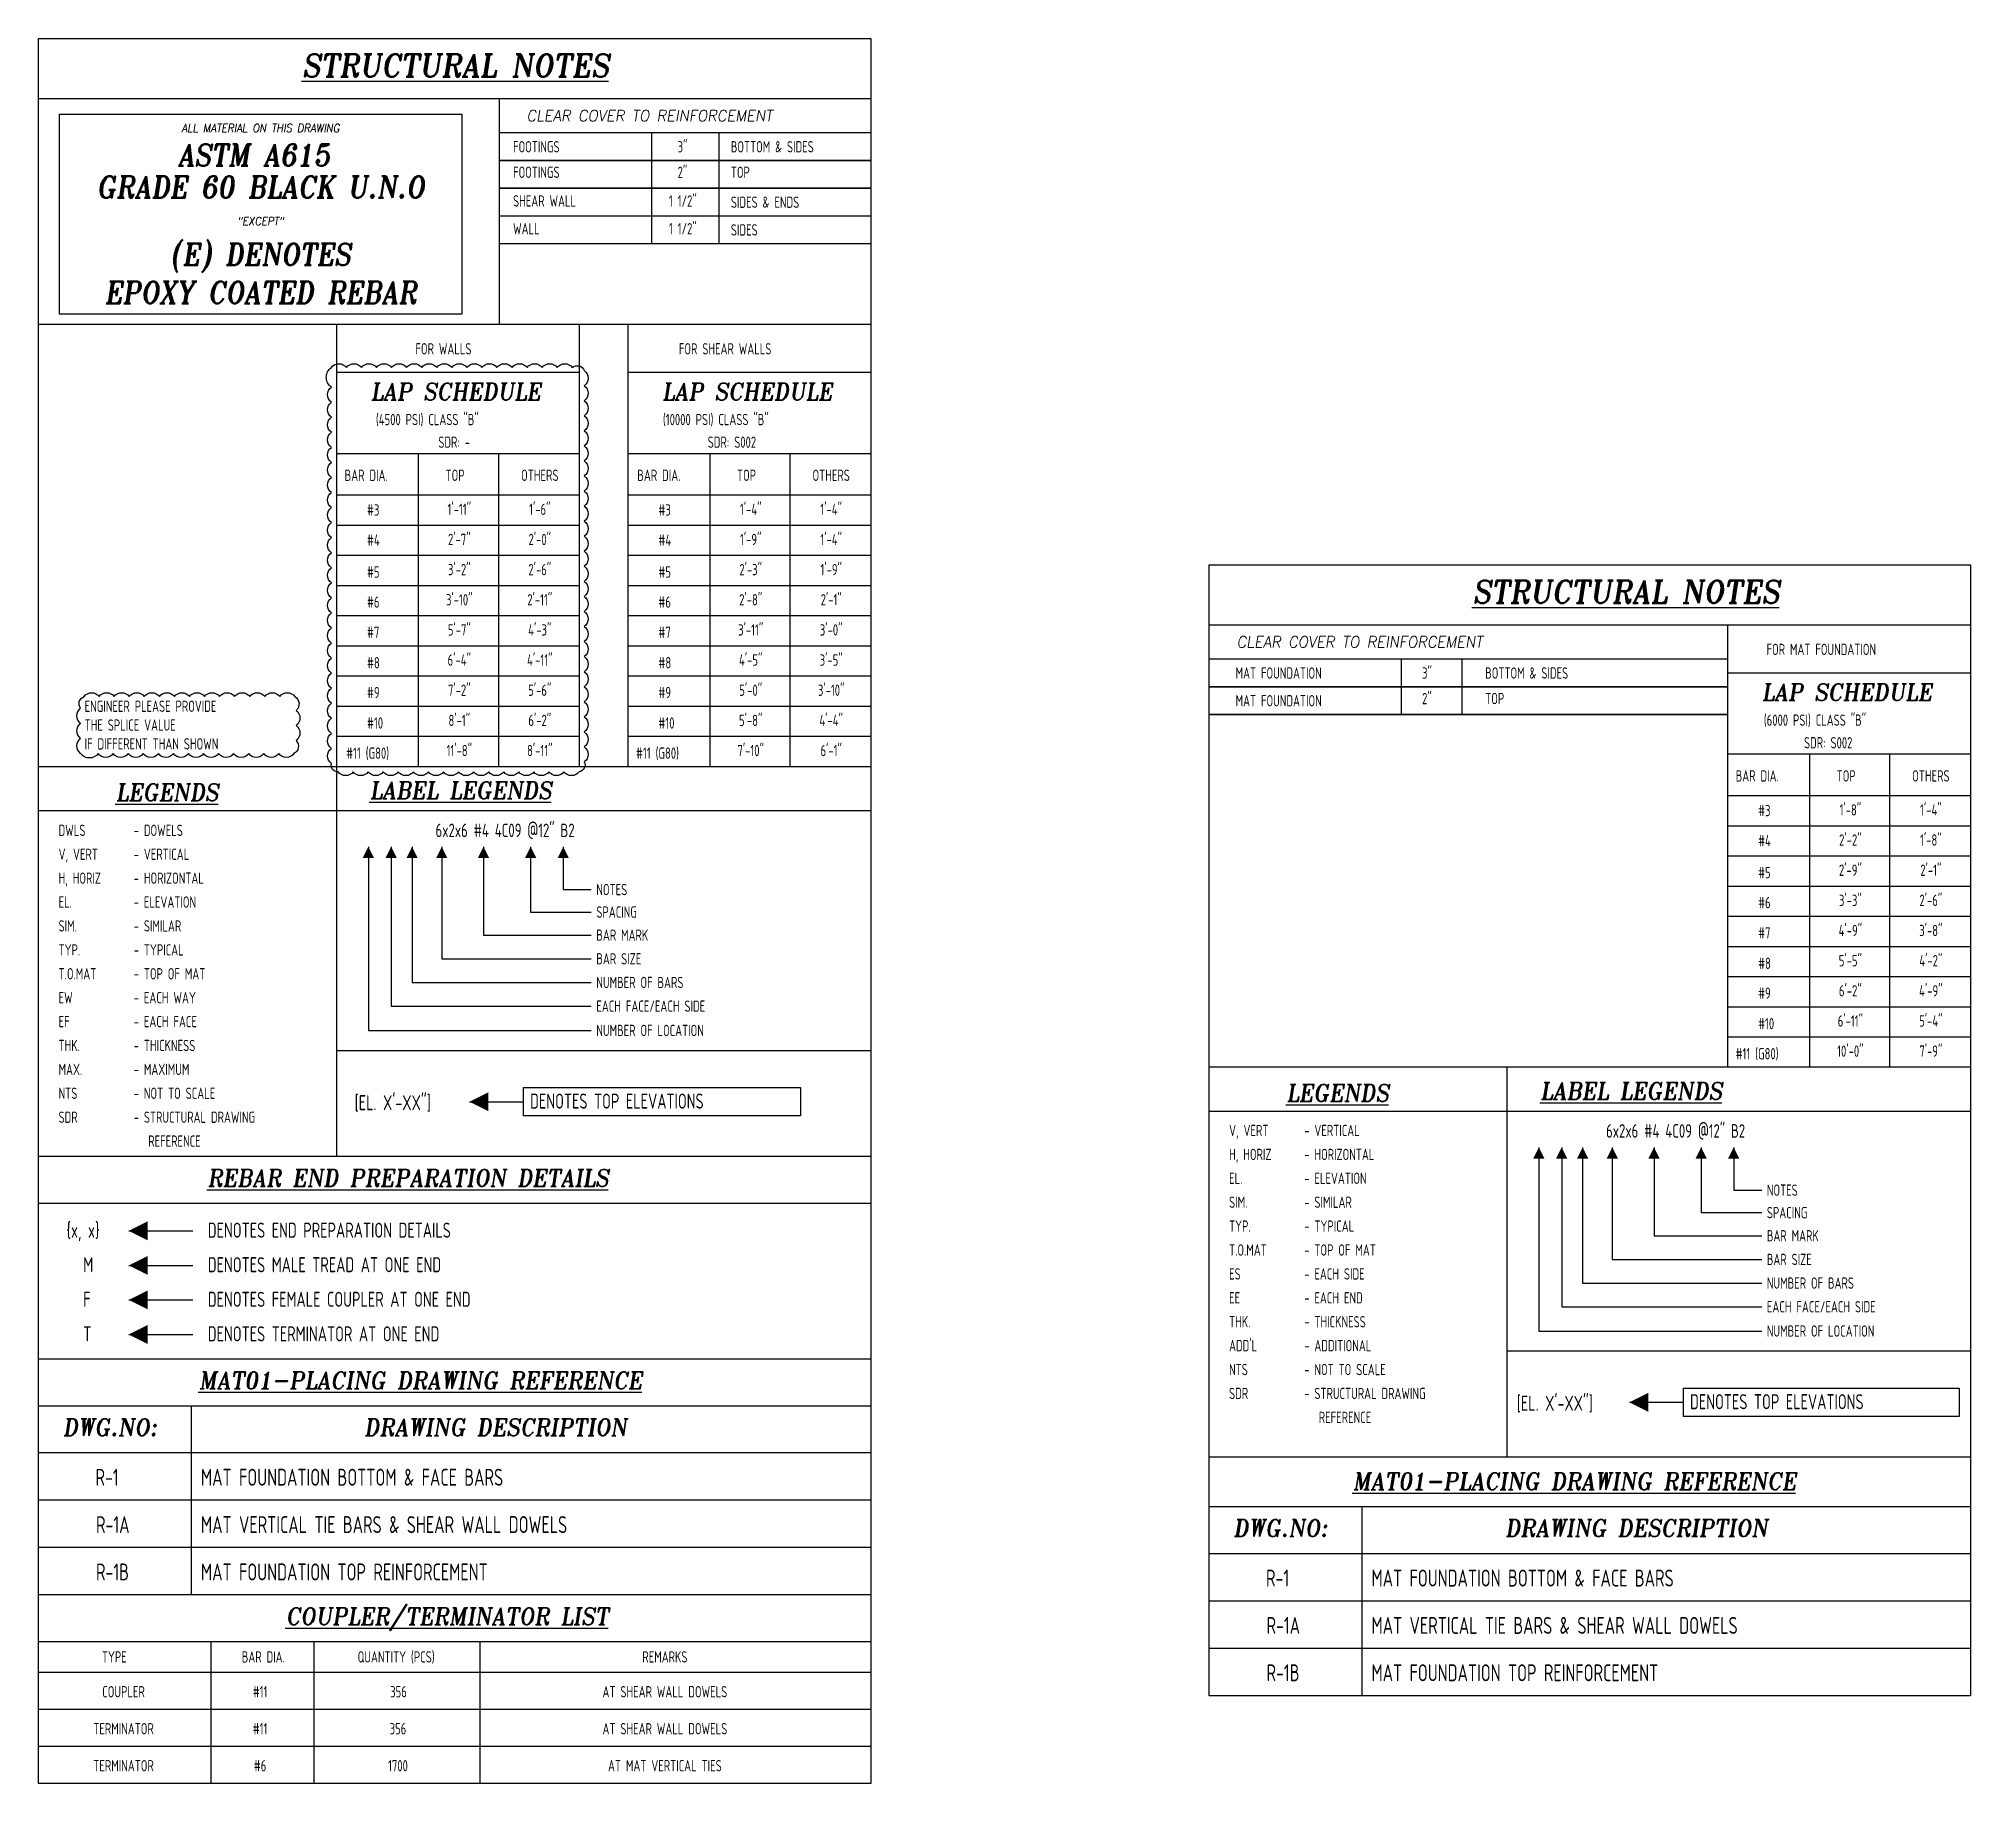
# Model space of a CAD drawing. Header units: inches. Extents: x -3675 to 25720, y -2273 to 5046.
# Drawn here: x 2384 to 3924, y 3656 to 5046 of the extents above; entities that cross this region are included whole.
import ezdxf
from ezdxf.enums import TextEntityAlignment as Align

# ---------------------------------------------------------------- set-up
doc = ezdxf.new("R2010")
doc.units = ezdxf.units.IN
doc.header["$LTSCALE"] = 0.025
doc.header["$MEASUREMENT"] = 0
doc.layers.get('0').update_dxf_attribs({"linetype": 'CONTINUOUS'})
for name, color, linetype in [('0-25', 7, 'CONTINUOUS'), ('0-25TEXT', 7, 'CONTINUOUS'), ('0-35', 3, 'CONTINUOUS'), ('0-35TEXT', 3, 'CONTINUOUS'), ('0-50', 10, 'CONTINUOUS'), ('DETAIL', 83, 'CONTINUOUS')]:
    doc.layers.add(name, color=color, linetype=linetype)
doc.styles.add('AR', font='ARCHQUIK.shx', dxfattribs={"width": 0.8})
doc.styles.add('ROMANT', font='romant')

msp = doc.modelspace()

# ---------------------------------------------------------------- texts
at = {"linetype": 'Continuous', "style": 'ROMANT', "oblique": 9, "width": 0.95}
for s, height, p in [('%%USTRUCTURAL NOTES', 18, (2716.66889, 5016.09637)), ('LAP SCHEDULE', 13.5, (2716.70552, 4758.36704)), ('LAP SCHEDULE', 13.5, (2948.94996, 4758.36704)), ('%%USTRUCTURAL NOTES', 18, (3649.53719, 4596.54335)), ('LAP SCHEDULE', 13.5, (3825.3503, 4518.72893)), ('%%ULEGENDS', 13.5, (2486.71749, 4438.8757)), ('%%ULABEL LEGENDS', 13.5, (2720.63648, 4440.49376)), ('%%ULEGENDS', 13.5, (3419.58579, 4199.23759)), ('%%ULABEL LEGENDS', 13.5, (3653.50477, 4200.85565))]:
    msp.add_text(s, height=height, dxfattribs=at).set_placement(p, align=Align.CENTER)
for s, height, p in [('CLEAR COVER TO REINFORCEMENT', 9, (2773.11289, 4980.54862)), ('CLEAR COVER TO REINFORCEMENT', 9, (3339.06431, 4560.99559)), ('%%UREBAR END PREPARATION DETAILS', 13.5, (2518.69537, 4131.50449)), ('%%UMAT01-PLACING DRAWING REFERENCE', 13.5, (2511.87216, 3970.00666)), ('DWG.NO:', 13.5, (2403.42207, 3932.67151)), ('DRAWING DESCRIPTION', 13.5, (2643.62618, 3932.67151)), ('%%UMAT01-PLACING DRAWING REFERENCE', 13.5, (3431.50401, 3889.64506)), ('DWG.NO:', 13.5, (3336.29037, 3852.30992)), ('DRAWING DESCRIPTION', 13.5, (3552.89494, 3852.30992)), ('%%UCOUPLER/TERMINATOR LIST', 13.5, (2581.2799, 3782.03112))]:
    msp.add_text(s, height=height, dxfattribs=at).set_placement(p)
at = {"layer": '0-35', "style": 'AR', "width": 0.8}
for s, p in [('R-1', (2429.54332, 3892.82132)), ('MAT FOUNDATION BOTTOM & FACE BARS', (2513.58243, 3892.82132)), ('R-1A', (2429.95519, 3855.07692)), ('MAT VERTICAL TIE BARS & SHEAR WALL DOWELS', (2513.58243, 3855.07692)), ('R-1B', (2429.95519, 3817.33252)), ('MAT FOUNDATION TOP REINFORCEMENT', (2513.58243, 3817.33252)), ('R-1', (3362.41162, 3812.45973)), ('MAT FOUNDATION BOTTOM & FACE BARS', (3446.45073, 3812.45973)), ('R-1A', (3362.82349, 3774.71533)), ('MAT VERTICAL TIE BARS & SHEAR WALL DOWELS', (3446.45073, 3774.71533)), ('R-1B', (3362.82349, 3736.97092)), ('MAT FOUNDATION TOP REINFORCEMENT', (3446.45073, 3736.97092))]:
    msp.add_text(s, height=13.5, dxfattribs=at).set_placement(p)
at = {"layer": '0-35TEXT', "style": 'AR', "width": 0.8}
for s, height, p in [('FOOTINGS', 9, (2762.33614, 4955.78708)), ('3"', 9, (2893.50402, 4955.78708)), ('BOTTOM & SIDES', 9, (2935.91305, 4955.78708)), ('FOOTINGS', 9, (2762.33614, 4935.4379)), ('2"', 9, (2893.50402, 4935.4379)), ('TOP', 9, (2935.91305, 4935.4379)), ('SHEAR WALL', 9, (2762.33614, 4912.56723)), ('1 1/2"', 9, (2886.58043, 4912.56723)), ('SIDES & ENDS', 9, (2935.91305, 4911.58167)), ('WALL', 9, (2762.33614, 4890.46452)), ('1 1/2"', 9, (2886.58043, 4890.46452)), ('SIDES', 9, (2935.91305, 4889.47896)), ('FOR WALLS', 9, (2684.53741, 4794.71905)), ('FOR SHEAR WALLS', 9, (2894.50761, 4794.71905)), ('(4500 PSI) CLASS "B"', 9, (2653.0589, 4738.30723)), ('(10000 PSI) CLASS "B"', 9, (2881.78241, 4738.30723)), ('SDR: -', 9, (2702.76003, 4720.27898)), ('SDR: S002', 9, (2917.496, 4720.27898)), ('BAR DIA.', 9.015652, (2628.11243, 4693.85076)), ('BAR DIA.', 9.015652, (2861.38439, 4693.85076)), ('#3', 9.015652, (2645.95672, 4666.21906)), ('#3', 9.015652, (2878.20116, 4666.21906)), ('#4', 9.015652, (2645.95672, 4642.17732)), ('#4', 9.015652, (2878.20116, 4642.17732)), ('#5', 9.015652, (2645.95672, 4616.72564)), ('#5', 9.015652, (2878.20116, 4616.72564)), ('#6', 9.015652, (2645.95672, 4592.81821)), ('#6', 9.015652, (2878.20116, 4592.81821)), ('#7', 9.015652, (2645.95672, 4568.68223)), ('#7', 9.015652, (2878.20116, 4568.68223)), ('FOR MAT FOUNDATION', 9, (3761.34061, 4555.08094)), ('#8', 9.015652, (2645.95672, 4544.42203)), ('#8', 9.015652, (2878.20116, 4544.42203)), ('MAT FOUNDATION', 9, (3338.19949, 4536.23405)), ('3"', 9, (3486.83687, 4536.23405)), ('BOTTOM & SIDES', 9, (3537.11999, 4536.23405)), ('#9', 9.015652, (2645.95672, 4520.64376)), ('#9', 9.015652, (2878.20116, 4520.64376)), ('2"', 9, (3486.83687, 4515.88487)), ('MAT FOUNDATION', 9, (3338.19949, 4514.13135)), ('TOP', 9, (3537.11999, 4515.88487)), ('#10', 9.015652, (2645.95672, 4496.35813)), ('#10', 9.015652, (2878.20116, 4496.35813)), ('(6000 PSI) CLASS "B"', 9, (3759.17054, 4498.66912)), ('#11 (G80)', 9.015652, (2629.31823, 4472.36914)), ('#11 (G80)', 9.015652, (2860.34025, 4472.36914)), ('SDR: S002', 9, (3791.2051, 4480.64087)), ('BAR DIA.', 9.015652, (3736.75721, 4454.21265)), ('#3', 9.015652, (3754.6015, 4426.58095)), ('DWLS', 9, (2400.12703, 4410.8137)), ('- DOWELS', 9, (2460.03984, 4410.8137)), ('#4', 9.015652, (3754.6015, 4402.53921)), ('V, VERT', 9, (2400.12703, 4391.75657)), ('- VERTICAL', 9, (2460.03984, 4391.75657)), ('H, HORIZ', 9, (2400.12703, 4372.69945)), ('- HORIZONTAL', 9, (2460.03984, 4372.69945)), ('NOTES', 9, (2828.71969, 4363.59182)), ('#5', 9.015652, (3754.6015, 4377.08753)), ('EL.', 9, (2400.12703, 4353.64233)), ('- ELEVATION', 9, (2460.03984, 4353.64233)), ('#6', 9.015652, (3754.6015, 4353.1801)), ('SIM.', 9, (2400.12703, 4334.58521)), ('- SIMILAR', 9, (2460.03984, 4334.58521)), ('SPACING', 9, (2828.71969, 4345.67103)), ('BAR MARK', 9, (2828.71969, 4327.27312)), ('#7', 9.015652, (3754.6015, 4329.04412)), ('TYP.', 9, (2400.12703, 4315.52809)), ('- TYPICAL', 9, (2460.03984, 4315.52809)), ('BAR SIZE', 9, (2828.71969, 4308.39831)), ('#8', 9.015652, (3754.6015, 4304.78392)), ('T.O.MAT', 9, (2400.12703, 4296.47097)), ('- TOP OF MAT', 9, (2460.03984, 4296.47097)), ('NUMBER OF BARS', 9, (2828.71969, 4289.52349)), ('EW', 9, (2400.12703, 4277.41385)), ('- EACH WAY', 9, (2460.03984, 4277.41385)), ('#9', 9.015652, (3754.6015, 4281.00565)), ('EF', 9, (2400.12703, 4258.35673)), ('- EACH FACE', 9, (2460.03984, 4258.35673)), ('EACH FACE/EACH SIDE', 9, (2828.71969, 4270.64867)), ('#10', 9.015652, (3754.6015, 4256.72002)), ('NUMBER OF LOCATION', 9, (2828.71969, 4251.29675)), ('THK.', 9, (2400.12703, 4239.29961)), ('- THICKNESS', 9, (2460.03984, 4239.29961)), ('#11 (G80)', 9.015652, (3736.68522, 4232.73103)), ('MAX.', 9, (2400.12703, 4220.24249)), ('- MAXIMUM', 9, (2460.03984, 4220.24249)), ('NTS', 9, (2400.12703, 4201.18537)), ('- NOT TO SCALE', 9, (2460.03984, 4201.18537)), ('[EL. X\'-XX"]', 12, (2636.16047, 4192.17919)), ('DENOTES TOP ELEVATIONS', 12, (2775.91542, 4193.44285)), ('SDR', 9, (2400.12703, 4182.12825)), ('- STRUCTURAL DRAWING', 9, (2460.03984, 4182.12825)), ('V, VERT', 9, (3332.99533, 4171.52557)), ('- VERTICAL', 9, (3392.90814, 4171.52557)), ('REFERENCE', 9, (2471.5973, 4163.07113)), ('H, HORIZ', 9, (3332.99533, 4152.46845)), ('- HORIZONTAL', 9, (3392.90814, 4152.46845)), ('EL.', 9, (3332.99533, 4133.41132)), ('- ELEVATION', 9, (3392.90814, 4133.41132)), ('NOTES', 9, (3761.58799, 4123.95371)), ('SIM.', 9, (3332.99533, 4114.3542)), ('- SIMILAR', 9, (3392.90814, 4114.3542)), ('SPACING', 9, (3761.58799, 4106.03292)), ('{x, x}', 12, (2406.28725, 4090.55231)), ('DENOTES END PREPARATION DETAILS', 12, (2519.04717, 4090.55231)), ('TYP.', 9, (3332.99533, 4095.29708)), ('- TYPICAL', 9, (3392.90814, 4095.29708)), ('BAR MARK', 9, (3761.58799, 4087.63501)), ('T.O.MAT', 9, (3332.99533, 4076.23996)), ('- TOP OF MAT', 9, (3392.90814, 4076.23996)), ('M', 12, (2419.82168, 4062.99959)), ('DENOTES MALE TREAD AT ONE END', 12, (2519.04717, 4062.99959)), ('ES', 9, (3332.99533, 4057.18284)), ('- EACH SIDE', 9, (3392.90814, 4057.18284)), ('BAR SIZE', 9, (3761.58799, 4068.7602)), ('NUMBER OF BARS', 9, (3761.58799, 4049.88538)), ('F', 12, (2419.82168, 4035.44687)), ('DENOTES FEMALE COUPLER AT ONE END', 12, (2519.04717, 4035.44687)), ('EE', 9, (3332.99533, 4038.12572)), ('- EACH END', 9, (3392.90814, 4038.12572)), ('EACH FACE/EACH SIDE', 9, (3761.58799, 4031.01056)), ('T', 12, (2419.82168, 4007.89415)), ('DENOTES TERMINATOR AT ONE END', 12, (2519.04717, 4007.89415)), ('THK.', 9, (3332.99533, 4019.0686)), ('- THICKNESS', 9, (3392.90814, 4019.0686)), ('NUMBER OF LOCATION', 9, (3761.58799, 4011.65864)), ("ADD'L", 9, (3332.99533, 4000.01148)), ('- ADDITIONAL', 9, (3392.90814, 4000.01148)), ('NTS', 9, (3332.99533, 3980.95436)), ('- NOT TO SCALE', 9, (3392.90814, 3980.95436)), ('SDR', 9, (3332.99533, 3961.89724)), ('- STRUCTURAL DRAWING', 9, (3392.90814, 3961.89724)), ('[EL. X\'-XX"]', 12, (3562.30803, 3952.54108)), ('DENOTES TOP ELEVATIONS', 12, (3700.35095, 3953.80474)), ('REFERENCE', 9, (3404.4656, 3942.84012)), ('TYPE', 9, (2434.65382, 3751.85946))]:
    msp.add_text(s, height=height, dxfattribs=at).set_placement(p)
at = {"layer": '0-35TEXT', "color": 0, "style": 'AR', "width": 0.8}
for p in [(2708.5609, 4693.85076), (2940.80533, 4693.85076), (3817.20568, 4454.21265)]:
    msp.add_text('TOP', height=9.015652, dxfattribs=at).set_placement(p)
for s, p in [('OTHERS', (2783.64548, 4693.85076)), ('OTHERS', (3015.88991, 4693.85076)), ('1\'-11"', (2719.5057, 4666.75318)), ('1\'-6"', (2783.64548, 4666.75318)), ('1\'-4"', (2951.75014, 4666.75318)), ('1\'-4"', (3015.88991, 4666.75318)), ('2\'-7"', (2719.5057, 4642.71144)), ('2\'-0"', (2783.64548, 4642.71144)), ('1\'-9"', (2951.75014, 4642.71144)), ('1\'-4"', (3015.88991, 4642.71144)), ('3\'-2"', (2719.5057, 4618.6697)), ('2\'-6"', (2783.64548, 4618.6697)), ('2\'-3"', (2951.75014, 4618.6697)), ('1\'-9"', (3015.88991, 4618.6697)), ('3\'-10"', (2719.5057, 4594.62796)), ('2\'-11"', (2783.64548, 4594.62796)), ('2\'-8"', (2951.75014, 4594.62796)), ('2\'-1"', (3015.88991, 4594.62796)), ('5\'-7"', (2719.5057, 4570.58622)), ('4\'-3"', (2783.64548, 4570.58622)), ('3\'-11"', (2951.75014, 4570.58622)), ('3\'-0"', (3015.88991, 4570.58622)), ('6\'-4"', (2719.5057, 4546.54448)), ('4\'-11"', (2783.64548, 4546.54448)), ('4\'-5"', (2951.75014, 4546.54448)), ('3\'-5"', (3015.88991, 4546.54448)), ('7\'-2"', (2719.5057, 4522.50274)), ('5\'-6"', (2783.64548, 4522.50274)), ('5\'-0"', (2951.75014, 4522.50274)), ('3\'-10"', (3015.88991, 4522.50274)), ('8\'-1"', (2719.5057, 4498.461)), ('6\'-2"', (2783.64548, 4498.461)), ('5\'-8"', (2951.75014, 4498.461)), ('4\'-4"', (3015.88991, 4498.461)), ('11\'-8"', (2719.5057, 4474.41926)), ('8\'-11"', (2783.64548, 4474.41926)), ('7\'-10"', (2951.75014, 4474.41926)), ('6\'-1"', (3015.88991, 4474.41926)), ('OTHERS', (3892.29026, 4454.21265)), ('1\'-8"', (3828.15048, 4427.11507)), ('1\'-4"', (3892.29026, 4427.11507)), ('2\'-2"', (3828.15048, 4403.07333)), ('1\'-8"', (3892.29026, 4403.07333)), ('2\'-9"', (3828.15048, 4379.03159)), ('2\'-1"', (3892.29026, 4379.03159)), ('3\'-3"', (3828.15048, 4354.98985)), ('2\'-6"', (3892.29026, 4354.98985)), ('4\'-9"', (3828.15048, 4330.94811)), ('3\'-8"', (3892.29026, 4330.94811)), ('5\'-5"', (3828.15048, 4306.90637)), ('4\'-2"', (3892.29026, 4306.90637)), ('6\'-2"', (3828.15048, 4282.86463)), ('4\'-9"', (3892.29026, 4282.86463)), ('6\'-11"', (3828.15048, 4258.82289)), ('5\'-4"', (3892.29026, 4258.82289)), ('10\'-0"', (3828.15048, 4234.78115)), ('7\'-9"', (3892.29026, 4234.78115))]:
    msp.add_text(s, height=9.015652, dxfattribs=at).set_placement(p, align=Align.CENTER)
at = {"layer": '0-35TEXT', "style": 'AR', "width": 0.8}
for p in [(2811.41075, 4409.91839), (3744.27905, 4170.28028)]:
    msp.add_text('6x2x6 #4 4C09 @12" B2', height=10.7999999, dxfattribs=at).set_placement(p, align=Align.RIGHT)
for s, p in [('BAR DIA.', (2563.3189, 3751.85946)), ('QUANTITY (PCS)', (2669.17018, 3751.85946)), ('REMARKS', (2883.35282, 3751.85946)), ('COUPLER', (2451.90576, 3724.10955)), ('#11', (2560.71763, 3724.10955)), ('356', (2671.06458, 3724.10955)), ('AT SHEAR WALL DOWELS', (2883.35282, 3724.10955)), ('TERMINATOR', (2451.90576, 3694.62048)), ('#11', (2560.71763, 3694.62048)), ('356', (2670.63464, 3694.62048)), ('AT SHEAR WALL DOWELS', (2883.35282, 3694.62048)), ('TERMINATOR', (2451.90576, 3665.13142)), ('#6', (2560.71763, 3665.13142)), ('1700', (2670.63464, 3665.13142)), ('AT MAT VERTICAL TIES', (2883.35282, 3665.13142))]:
    msp.add_text(s, height=9, dxfattribs=at).set_placement(p, align=Align.CENTER)
at = {"layer": 'DETAIL', "insert": (2420.89308, 4518.7536), "char_height": 9, "width": 237.6, "attachment_point": 1, "style": 'AR'}
msp.add_mtext('ENGINEER PLEASE PROVIDE \\PTHE SPLICE VALUE \\PIF DIFFERENT THAN SHOWN', dxfattribs=at)

# ---------------------------------------------------------------- blocks, each defined once
blk = doc.blocks.new('leadrblk')
blk.add_lwpolyline([(0, 0, 0, 1, 0), (1, 0, 1, 1, 0)], format="xyseb")
blk = doc.blocks.new('*U42')
blk.add_lwpolyline([(0, -159.2), (0, 0), (320.5, 0), (320.5, -159.2)], close=True)
at = {"style": 'ROMANT', "oblique": 9, "width": 0.9}
for s, height, p in [('ALL MATERIAL ON THIS DRAWING', 6.498, (160.2, -14.2)), ('ASTM A615 ', 17.33, (160.2, -41.2)), ('GRADE 60 BLACK U.N.O', 17.328, (160.2, -66.7)), ('"EXCEPT"', 6.5, (160.2, -88.4)), ('(E) DENOTES', 17.328, (160.2, -120.3)), ('EPOXY COATED REBAR', 17.328, (160.2, -150.7))]:
    blk.add_text(s, height=height, dxfattribs=at).set_placement(p, align=Align.CENTER)

# ---------------------------------------------------------------- linework, layer by layer
at = {"layer": '0-25TEXT'}
for points in [[(2647.02356, 4402.2325), (2647.02356, 4255.79675), (2824.71969, 4255.79675)], [(2665.22598, 4402.2325), (2665.22598, 4275.14867), (2824.71969, 4275.14867)], [(2681.87963, 4402.2325), (2681.87963, 4294.02349), (2824.71969, 4294.02349)], [(2705.50417, 4402.2325), (2705.50417, 4312.89831), (2824.71969, 4312.89831)], [(2738.81147, 4402.2325), (2738.81147, 4331.77312), (2824.71969, 4331.77312)], [(2776.3786, 4402.2325), (2776.3786, 4350.17103), (2824.71969, 4350.17103)], [(2802.3269, 4402.2325), (2802.3269, 4368.09182), (2824.71969, 4368.09182)], [(2727.57316, 4198.95817), (2770.77254, 4198.95817)], [(3579.89186, 4162.59439), (3579.89186, 4016.15864), (3757.58799, 4016.15864)], [(3598.09428, 4162.59439), (3598.09428, 4035.51056), (3757.58799, 4035.51056)], [(3614.74793, 4162.59439), (3614.74793, 4054.38538), (3757.58799, 4054.38538)], [(3638.37247, 4162.59439), (3638.37247, 4073.2602), (3757.58799, 4073.2602)], [(3671.67977, 4162.59439), (3671.67977, 4092.13501), (3757.58799, 4092.13501)], [(3709.2469, 4162.59439), (3709.2469, 4110.53292), (3757.58799, 4110.53292)], [(3735.1952, 4162.59439), (3735.1952, 4128.45371), (3757.58799, 4128.45371)], [(2456.07878, 4096.02808), (2507.118, 4096.02808)], [(2456.07878, 4068.47537), (2507.118, 4068.47537)], [(2456.07878, 4040.92265), (2507.118, 4040.92265)], [(2456.07878, 4013.36993), (2507.118, 4013.36993)], [(3652.0087, 3959.32006), (3695.20807, 3959.32006)]]:
    msp.add_lwpolyline(points, dxfattribs=at)
at = {"layer": '0-35', "color": 1}
for points in [[(2751.16331, 4949.26244), (3047.37572, 4949.26244)], [(3047.37572, 4949.26244), (2751.16331, 4949.26244)], [(2751.16331, 4927.15973), (3047.37572, 4927.15973)], [(3047.37572, 4927.15973), (2751.16331, 4927.15973)], [(3047.37572, 4905.05703), (2751.16331, 4905.05703)], [(3047.37572, 4882.95432), (2751.16331, 4882.95432)], [(3317.11473, 4529.70941), (3730.17028, 4529.70941)], [(3730.17028, 4529.70941), (3317.11473, 4529.70941)], [(3317.11473, 4507.60671), (3730.17028, 4507.60671)], [(3730.17028, 4507.60671), (3317.11473, 4507.60671)]]:
    msp.add_lwpolyline(points, dxfattribs=at)
at = {"layer": '0-50'}
for p, q in [((3047.37572, 4998.48672), (2384.24643, 4998.48672)), ((2751.16331, 4998.48672), (2751.16331, 4818.5718)), ((3047.37572, 4971.36515), (2751.16331, 4971.36515)), ((2872.69018, 4971.36515), (2872.69018, 4882.95432)), ((2926.23576, 4971.36515), (2926.23576, 4882.95432)), ((3047.37572, 4818.5718), (2384.24643, 4818.5718)), ((2815.13129, 4780.20157), (2621.5255, 4780.20157)), ((3047.37572, 4780.20157), (2853.76993, 4780.20157)), ((2815.13129, 4715.56924), (2621.5255, 4715.56924)), ((2750.99151, 4466.0277), (2750.99151, 4715.56924)), ((3047.37572, 4715.56924), (2853.76993, 4715.56924)), ((2983.23595, 4466.0277), (2983.23595, 4715.56924)), ((2815.13129, 4682.40336), (2621.5255, 4682.40336)), ((3047.37572, 4682.40336), (2853.76993, 4682.40336)), ((2815.13129, 4658.36162), (2621.5255, 4658.36162)), ((3047.37572, 4658.36162), (2853.76993, 4658.36162)), ((2815.13129, 4634.31988), (2621.5255, 4634.31988)), ((3047.37572, 4634.31988), (2853.76993, 4634.31988)), ((2815.13129, 4610.27814), (2621.5255, 4610.27814)), ((3047.37572, 4610.27814), (2853.76993, 4610.27814)), ((2815.13129, 4586.2364), (2621.5255, 4586.2364)), ((3047.37572, 4586.2364), (2853.76993, 4586.2364)), ((3923.77606, 4578.93369), (3317.11473, 4578.93369)), ((2815.13129, 4562.19466), (2621.5255, 4562.19466)), ((3047.37572, 4562.19466), (2853.76993, 4562.19466)), ((3730.17028, 4551.81212), (3317.11473, 4551.81212)), ((3470.17068, 4551.81212), (3470.17068, 4507.60671)), ((3518.37342, 4551.81212), (3518.37342, 4507.60671)), ((2815.13129, 4538.15292), (2621.5255, 4538.15292)), ((3047.37572, 4538.15292), (2853.76993, 4538.15292)), ((3923.77606, 4540.56346), (3730.17028, 4540.56346)), ((2815.13129, 4514.11118), (2621.5255, 4514.11118)), ((3047.37572, 4514.11118), (2853.76993, 4514.11118)), ((2815.13129, 4490.06944), (2621.5255, 4490.06944)), ((3047.37572, 4490.06944), (2853.76993, 4490.06944)), ((3047.37572, 4466.0277), (2384.24643, 4466.0277)), ((2621.5255, 4466.0277), (2621.5255, 4155.22464)), ((3923.77606, 4475.93113), (3730.17028, 4475.93113)), ((3859.63629, 4226.38959), (3859.63629, 4475.93113)), ((3923.77606, 4442.76524), (3730.17028, 4442.76524)), ((3047.37572, 4430.86182), (2384.24643, 4430.86182)), ((3923.77606, 4418.72351), (3730.17028, 4418.72351)), ((3923.77606, 4394.68177), (3730.17028, 4394.68177)), ((3923.77606, 4370.64003), (3730.17028, 4370.64003)), ((3923.77606, 4346.59829), (3730.17028, 4346.59829)), ((3923.77606, 4322.55655), (3730.17028, 4322.55655)), ((3923.77606, 4298.51481), (3730.17028, 4298.51481)), ((3923.77606, 4274.47307), (3730.17028, 4274.47307)), ((3923.77606, 4250.43133), (3730.17028, 4250.43133)), ((3047.37572, 4239.61245), (2621.5255, 4239.61245)), ((3923.77606, 4226.38959), (3317.11473, 4226.38959)), ((3554.3938, 4226.38959), (3554.3938, 3915.58653)), ((3923.77606, 4191.22371), (3317.11473, 4191.22371)), ((3047.37572, 4155.22464), (2384.24643, 4155.22464)), ((3047.37572, 4117.85348), (2384.24643, 4117.85348)), ((3047.37572, 3993.72681), (2384.24643, 3993.72681)), ((3923.77606, 3999.97434), (3554.3938, 3999.97434)), ((3047.37572, 3956.35564), (2384.24643, 3956.35564)), ((2506.19188, 3805.75127), (2506.19188, 3956.35564)), ((3047.37572, 3918.98448), (2384.24643, 3918.98448)), ((3923.77606, 3915.58653), (3317.11473, 3915.58653)), ((3047.37572, 3881.24008), (2384.24643, 3881.24008)), ((3923.77606, 3875.99405), (3317.11473, 3875.99405)), ((3439.06017, 3725.38967), (3439.06017, 3875.99405)), ((3047.37572, 3843.49567), (2384.24643, 3843.49567)), ((3923.77606, 3838.62289), (3317.11473, 3838.62289)), ((3047.37572, 3805.75127), (2384.24643, 3805.75127)), ((3923.77606, 3800.87848), (3317.11473, 3800.87848)), ((3047.37572, 3768.38011), (2384.24643, 3768.38011)), ((2521.6841, 3655.53314), (2521.6841, 3768.38011)), ((2603.90737, 3655.53314), (2603.90737, 3768.38011)), ((2736.09832, 3655.53314), (2736.09832, 3768.38011)), ((3923.77606, 3763.13408), (3317.11473, 3763.13408)), ((3047.37572, 3744.00033), (2384.24643, 3744.00033)), ((3047.37572, 3714.51127), (2384.24643, 3714.51127)), ((3047.37572, 3685.02221), (2384.24643, 3685.02221))]:
    msp.add_line(p, q, dxfattribs=at)
for points in [[(2384.24643, 3995.94812), (2384.24643, 5046.48672), (3047.37572, 5046.48672), (3047.37572, 3655.53314), (2384.24643, 3655.53314)], [(3317.11473, 3725.38967), (3317.11473, 4626.93369), (3923.77606, 4626.93369), (3923.77606, 3725.38967)], [(2770.77254, 4210.30546), (2991.36683, 4210.30546), (2991.36683, 4187.61087), (2770.77254, 4187.61087)], [(3695.20807, 3970.66735), (3914.73598, 3970.66735), (3914.73598, 3947.97276), (3695.20807, 3947.97276)]]:
    msp.add_lwpolyline(points, close=True, dxfattribs=at)
for points in [[(2621.5255, 4818.5718), (2621.5255, 4466.0277)], [(2815.13129, 4818.5718), (2815.13129, 4466.0277)], [(2853.76993, 4818.5718), (2853.76993, 4466.0277)], [(2686.85174, 4715.56924), (2686.85174, 4466.0277)], [(2919.09617, 4715.56924), (2919.09617, 4466.0277)], [(3730.17028, 4578.93369), (3730.17028, 4226.38959)], [(3795.49651, 4475.93113), (3795.49651, 4226.38959)]]:
    msp.add_lwpolyline(points, dxfattribs=at)
at = {"layer": 'DETAIL'}
for points in [[(2617.5255, 4784.20157, -0.52056705), (2629.5255, 4784.20157, -0.52056705), (2641.5255, 4784.20157, -0.52056705), (2653.5255, 4784.20157, -0.52056705), (2665.5255, 4784.20157, -0.52056705), (2677.5255, 4784.20157, -0.52056705), (2689.5255, 4784.20157, -0.52056705), (2701.5255, 4784.20157, -0.52056705), (2713.5255, 4784.20157, -0.52056705), (2725.5255, 4784.20157, -0.52056705), (2737.5255, 4784.20157, -0.52056705), (2749.5255, 4784.20157, -0.52056705), (2761.5255, 4784.20157, -0.52056705), (2773.5255, 4784.20157, -0.52056705), (2785.5255, 4784.20157, -0.52056705), (2797.5255, 4784.20157, -0.52056705), (2809.5255, 4784.20157, -0.52056705), (2819.13129, 4781.80736, -0.52056705), (2819.13129, 4769.80736, -0.52056705), (2819.13129, 4757.80736, -0.52056705), (2819.13129, 4745.80736, -0.52056705), (2819.13129, 4733.80736, -0.52056705), (2819.13129, 4721.80736, -0.52056705), (2819.13129, 4709.80736, -0.52056705), (2819.13129, 4697.80736, -0.52056705), (2819.13129, 4685.80736, -0.52056705), (2819.13129, 4673.80736, -0.52056705), (2819.13129, 4661.80736, -0.52056705), (2819.13129, 4649.80736, -0.52056705), (2819.13129, 4637.80736, -0.52056705), (2819.13129, 4625.80736, -0.52056705), (2819.13129, 4613.80736, -0.52056705), (2819.13129, 4601.80736, -0.52056705), (2819.13129, 4589.80736, -0.52056705), (2819.13129, 4577.80736, -0.52056705), (2819.13129, 4565.80736, -0.52056705), (2819.13129, 4553.80736, -0.52056705), (2819.13129, 4541.80736, -0.52056705), (2819.13129, 4529.80736, -0.52056705), (2819.13129, 4517.80736, -0.52056705), (2819.13129, 4505.80736, -0.52056705), (2819.13129, 4493.80736, -0.52056705), (2819.13129, 4481.80736, -0.52056705), (2819.13129, 4469.80736, -0.52056705), (2814.91094, 4462.0277, -0.52056705), (2802.91094, 4462.0277, -0.52056705), (2790.91094, 4462.0277, -0.52056705), (2778.91094, 4462.0277, -0.52056705), (2766.91094, 4462.0277, -0.52056705), (2754.91094, 4462.0277, -0.52056705), (2742.91094, 4462.0277, -0.52056705), (2730.91094, 4462.0277, -0.52056705), (2718.91094, 4462.0277, -0.52056705), (2706.91094, 4462.0277, -0.52056705), (2694.91094, 4462.0277, -0.52056705), (2682.91094, 4462.0277, -0.52056705), (2670.91094, 4462.0277, -0.52056705), (2658.91094, 4462.0277, -0.52056705), (2646.91094, 4462.0277, -0.52056705), (2634.91094, 4462.0277, -0.52056705), (2622.91094, 4462.0277, -0.52056705), (2617.5255, 4468.64226, -0.52056705), (2617.5255, 4480.64226, -0.52056705), (2617.5255, 4492.64226, -0.52056705), (2617.5255, 4504.64226, -0.52056705), (2617.5255, 4516.64226, -0.52056705), (2617.5255, 4528.64226, -0.52056705), (2617.5255, 4540.64226, -0.52056705), (2617.5255, 4552.64226, -0.52056705), (2617.5255, 4564.64226, -0.52056705), (2617.5255, 4576.64226, -0.52056705), (2617.5255, 4588.64226, -0.52056705), (2617.5255, 4600.64226, -0.52056705), (2617.5255, 4612.64226, -0.52056705), (2617.5255, 4624.64226, -0.52056705), (2617.5255, 4636.64226, -0.52056705), (2617.5255, 4648.64226, -0.52056705), (2617.5255, 4660.64226, -0.52056705), (2617.5255, 4672.64226, -0.52056705), (2617.5255, 4684.64226, -0.52056705), (2617.5255, 4696.64226, -0.52056705), (2617.5255, 4708.64226, -0.52056705), (2617.5255, 4720.64226, -0.52056705), (2617.5255, 4732.64226, -0.52056705), (2617.5255, 4744.64226, -0.52056705), (2617.5255, 4756.64226, -0.52056705), (2617.5255, 4768.64226, -0.52056705)], [(2417.74308, 4476.6036, -0.52056705), (2417.74308, 4488.6036, -0.52056705), (2417.74308, 4500.6036, -0.52056705), (2417.74308, 4512.6036, -0.52056705), (2420.44308, 4521.9036, -0.52056705), (2432.44308, 4521.9036, -0.52056705), (2444.44308, 4521.9036, -0.52056705), (2456.44308, 4521.9036, -0.52056705), (2468.44308, 4521.9036, -0.52056705), (2480.44308, 4521.9036, -0.52056705), (2492.44308, 4521.9036, -0.52056705), (2504.44308, 4521.9036, -0.52056705), (2516.44308, 4521.9036, -0.52056705), (2528.44308, 4521.9036, -0.52056705), (2540.44308, 4521.9036, -0.52056705), (2552.44308, 4521.9036, -0.52056705), (2564.44308, 4521.9036, -0.52056705), (2576.44308, 4521.9036, -0.52056705), (2588.44308, 4521.9036, -0.52056705), (2589.3948, 4510.85533, -0.52056705), (2589.3948, 4498.85533, -0.52056705), (2589.3948, 4486.85533, -0.52056705), (2587.64652, 4476.6036, -0.52056705), (2575.64652, 4476.6036, -0.52056705), (2563.64652, 4476.6036, -0.52056705), (2551.64652, 4476.6036, -0.52056705), (2539.64652, 4476.6036, -0.52056705), (2527.64652, 4476.6036, -0.52056705), (2515.64652, 4476.6036, -0.52056705), (2503.64652, 4476.6036, -0.52056705), (2491.64652, 4476.6036, -0.52056705), (2479.64652, 4476.6036, -0.52056705), (2467.64652, 4476.6036, -0.52056705), (2455.64652, 4476.6036, -0.52056705), (2443.64652, 4476.6036, -0.52056705), (2431.64652, 4476.6036, -0.52056705)]]:
    msp.add_lwpolyline(points, format="xyb", close=True, dxfattribs=at)

# ---------------------------------------------------------------- block references
at = {"layer": '0-25'}
msp.add_blockref('*U42', (2400.92626, 4986.14001), dxfattribs=at)
at = {"layer": '0-25TEXT', "xscale": 8.998299212602461, "yscale": 3.60113385826844, "zscale": 4.800000000000001, "rotation": 270.0000046056895}
for p in [(2647.02356, 4402.2325), (2665.22598, 4402.2325), (2681.87963, 4402.2325), (2705.50417, 4402.2325), (2738.81147, 4402.2325), (2776.3786, 4402.2325), (2802.3269, 4402.2325), (3579.89186, 4162.59439), (3598.09428, 4162.59439), (3614.74793, 4162.59439), (3638.37247, 4162.59439), (3671.67977, 4162.59439), (3709.2469, 4162.59439), (3735.1952, 4162.59439)]:
    msp.add_blockref('leadrblk', p, dxfattribs=at)
at = {"layer": '0-25TEXT', "xscale": 14.99716535433071, "yscale": 6.001889763779527}
for p, zscale in [((2727.57316, 4198.95817), 2), ((2456.07878, 4096.02808), 4), ((2456.07878, 4068.47537), 4), ((2456.07878, 4040.92265), 4), ((2456.07878, 4013.36993), 4), ((3652.0087, 3959.32006), 2)]:
    msp.add_blockref('leadrblk', p, dxfattribs=dict(at, zscale=zscale))

msp.set_redraw_order([(e.dxf.handle, doc.entitydb.next_handle()) for e in msp.query("TEXT MTEXT ATTDEF DIMENSION ARC_DIMENSION")])  # texts and dimensions are drawn at this point

doc.saveas('drawing.dxf')
